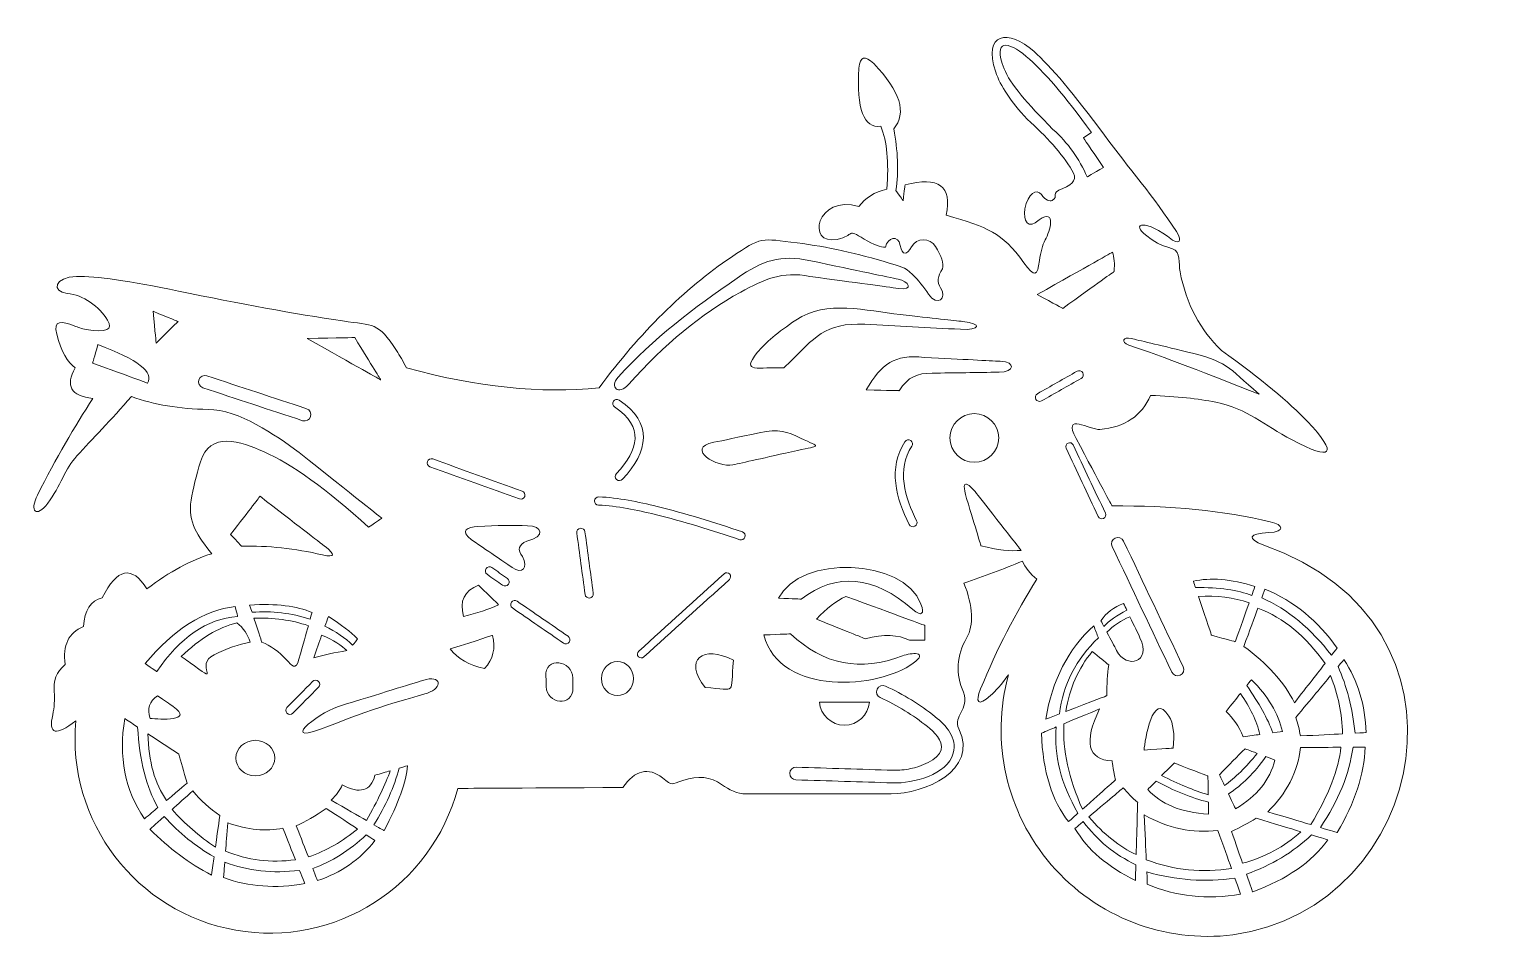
# Model space of a CAD drawing. Header units: inches. Extents: x -3.75 to 4.16, y -2.5 to 2.48.
import ezdxf

# ---------------------------------------------------------------- set-up
doc = ezdxf.new("R2010")
doc.units = ezdxf.units.IN
doc.header["$MEASUREMENT"] = 0
doc.layers.add('Layer 1', color=7, linetype='Continuous')

msp = doc.modelspace()

# ---------------------------------------------------------------- linework, layer by layer
at = {"layer": 'Layer 1', "color": 250, "lineweight": 9}
for points, knots in [([(1.697, 2.3613), (1.7883, 2.2806), (1.9159, 2.1289), (2.0799, 1.9064), (2.0799, 1.9064), (2.2106, 1.7291), (2.3504, 1.5705), (2.4706, 1.3844), (2.4706, 1.3844), (2.4907, 1.3532), (2.5027, 1.309), (2.4491, 1.338), (2.4491, 1.338), (2.3024, 1.4576), (2.2166, 1.4284), (2.3098, 1.3612), (2.3098, 1.3612), (2.386, 1.3061), (2.3724, 1.3168), (2.4497, 1.2905), (2.4497, 1.2905), (2.4963, 1.2746), (2.4811, 1.2128), (2.4903, 1.1656), (2.4903, 1.1656), (2.5243, 0.9917), (2.5993, 0.8498), (2.7154, 0.74), (2.7154, 0.74), (2.9294, 0.585), (3.0841, 0.4571), (3.1796, 0.3562), (3.1796, 0.3562), (3.3536, 0.1724), (3.314, 0.1395), (3.0973, 0.2547), (3.0973, 0.2547), (2.9429, 0.3368), (2.859, 0.4234), (2.6834, 0.4593), (2.6834, 0.4593), (2.5892, 0.4785), (2.4716, 0.4908), (2.3303, 0.4963), (2.3303, 0.4963), (2.2828, 0.3851), (2.1914, 0.3236), (2.056, 0.3116), (2.056, 0.3116), (2.004, 0.307), (1.8487, 0.4092), (1.9267, 0.2628), (1.9267, 0.2628), (2.0565, 0.0191), (2.1214, -0.1027), (2.1214, -0.1027), (2.1214, -0.1027), (2.44, -0.1001), (2.726, -0.1286), (2.9796, -0.1885), (2.9796, -0.1885), (3.0527, -0.2057), (3.0634, -0.2423), (2.9713, -0.2476), (2.9713, -0.2476), (2.8606, -0.254), (2.8517, -0.2767), (2.9447, -0.3157), (2.9447, -0.3157), (4.1589, -0.734), (3.8386, -2.2807), (2.7767, -2.4272), (2.7767, -2.4272), (2.4058, -2.4728), (2.0365, -2.3304), (1.7923, -2.0475), (1.7923, -2.0475), (1.548, -1.7646), (1.461, -1.3785), (1.5603, -1.0182), (1.5603, -1.0182), (1.5219, -1.0689), (1.4894, -1.1062), (1.463, -1.1301), (1.463, -1.1301), (1.3929, -1.1934), (1.3791, -1.1674), (1.4091, -1.0941), (1.4091, -1.0941), (1.4973, -0.879), (1.5989, -0.681), (1.7138, -0.5001), (1.7138, -0.5001), (1.6768, -0.4706), (1.6509, -0.4378), (1.636, -0.4017), (1.636, -0.4017), (1.5329, -0.4446), (1.4271, -0.4842), (1.3186, -0.5205), (1.3186, -0.5205), (1.3688, -0.6486), (1.3736, -0.7481), (1.333, -0.819), (1.333, -0.819), (1.2796, -0.9125), (1.2722, -1.0129), (1.3165, -1.1124), (1.3165, -1.1124), (1.3495, -1.2094), (1.2569, -1.2384), (1.2913, -1.3103), (1.2913, -1.3103), (1.4006, -1.5381), (1.0999, -1.6633), (0.9232, -1.6633), (0.9232, -1.6633), (0.4848, -1.6633), (0.2237, -1.6633), (0.1399, -1.6633), (0.1399, -1.6633), (0.0872, -1.6633), (0.0473, -1.6424), (0.0037, -1.6121), (0.0037, -1.6121), (-0.0531, -1.5703), (-0.1228, -1.5629), (-0.2051, -1.5899), (-0.2051, -1.5899), (-0.2722, -1.6119), (-0.2569, -1.623), (-0.3161, -1.5766), (-0.3161, -1.5766), (-0.3925, -1.5168), (-0.4641, -1.5341), (-0.5308, -1.6285), (-0.5308, -1.6285), (-1.1275, -1.6319), (-1.4258, -1.6336), (-1.4258, -1.6336), (-1.4258, -1.6336), (-1.5664, -2.1636), (-2.0896, -2.4975), (-2.6295, -2.4019), (-2.6295, -2.4019), (-3.1694, -2.3063), (-3.5461, -1.813), (-3.4963, -1.267), (-3.4963, -1.267), (-3.6052, -1.3521), (-3.6468, -1.3412), (-3.6212, -1.2342), (-3.6212, -1.2342), (-3.6129, -1.1948), (-3.6102, -1.1532), (-3.613, -1.1093), (-3.613, -1.1093), (-3.6209, -1.0522), (-3.6011, -1.0031), (-3.5536, -0.9618), (-3.5536, -0.9618), (-3.5686, -0.8578), (-3.5358, -0.7895), (-3.4553, -0.757), (-3.4553, -0.757), (-3.4499, -0.6684), (-3.4158, -0.6165), (-3.3529, -0.6014), (-3.3529, -0.6014), (-3.2726, -0.4391), (-3.192, -0.4227), (-3.1113, -0.5522), (-3.1113, -0.5522), (-2.987, -0.4586), (-2.8696, -0.3951), (-2.759, -0.3618), (-2.759, -0.3618), (-2.8354, -0.2676), (-2.8912, -0.1909), (-2.8715, -0.0713), (-2.8715, -0.0713), (-2.8613, -0.0094), (-2.8445, 0.0599), (-2.8212, 0.1367), (-2.8212, 0.1367), (-2.7704, 0.3043), (-2.6018, 0.2459), (-2.4783, 0.1916), (-2.4783, 0.1916), (-2.3263, 0.1247), (-2.1365, -0.0119), (-1.9091, -0.2184), (-1.9091, -0.2184), (-1.8613, -0.1857), (-1.8374, -0.1693), (-1.8374, -0.1693), (-1.8374, -0.1693), (-1.8374, -0.1693), (-1.9868, -0.0505), (-2.2856, 0.1871), (-2.2856, 0.1871), (-2.4159, 0.2832), (-2.6106, 0.4185), (-2.7792, 0.4207), (-2.7792, 0.4207), (-2.9346, 0.4227), (-3.0731, 0.4458), (-3.1949, 0.4902), (-3.1949, 0.4902), (-3.3073, 0.3622), (-3.4069, 0.2599), (-3.4915, 0.168), (-3.4915, 0.168), (-3.5525, 0.1016), (-3.5808, 0.0027), (-3.648, -0.087), (-3.648, -0.087), (-3.7112, -0.1714), (-3.7493, -0.1321), (-3.7043, -0.0436), (-3.7043, -0.0436), (-3.6029, 0.1554), (-3.5027, 0.33), (-3.4038, 0.4799), (-3.4038, 0.4799), (-3.523, 0.4928), (-3.5551, 0.5481), (-3.5, 0.6458), (-3.5, 0.6458), (-3.5416, 0.6741), (-3.575, 0.7347), (-3.6002, 0.8276), (-3.6002, 0.8276), (-3.6221, 0.9085), (-3.5701, 0.8978), (-3.5046, 0.8732), (-3.5046, 0.8732), (-3.4851, 0.8659), (-3.465, 0.8576), (-3.4402, 0.8537), (-3.4402, 0.8537), (-3.3304, 0.8363), (-3.2917, 0.853), (-3.3239, 0.9039), (-3.3239, 0.9039), (-3.3699, 0.9791), (-3.456, 1.0405), (-3.5433, 1.0493), (-3.5433, 1.0493), (-3.6312, 1.0581), (-3.6126, 1.1376), (-3.4919, 1.1407), (-3.4919, 1.1407), (-3.3891, 1.1433), (-3.2047, 1.1169), (-2.9389, 1.0616), (-2.9389, 1.0616), (-2.6072, 0.993), (-2.3109, 0.9389), (-2.0498, 0.8995), (-2.0498, 0.8995), (-1.8819, 0.8741), (-1.858, 0.8961), (-1.758, 0.7402), (-1.758, 0.7402), (-1.7401, 0.7124), (-1.7221, 0.6809), (-1.704, 0.6458), (-1.704, 0.6458), (-1.3234, 0.5411), (-0.9752, 0.5049), (-0.6596, 0.5373), (-0.6596, 0.5373), (-0.4381, 0.8364), (-0.199, 1.0727), (0.0576, 1.2463), (0.0576, 1.2463), (0.221, 1.3567), (0.2172, 1.3475), (0.414, 1.3227), (0.414, 1.3227), (0.5763, 1.3023), (0.7425, 1.2658), (0.9126, 1.2132), (0.9126, 1.2132), (0.9694, 1.1957), (0.9975, 1.1946), (1.0395, 1.152), (1.0395, 1.152), (1.0709, 1.1202), (1.1, 1.0844), (1.1269, 1.0446), (1.1269, 1.0446), (1.1745, 0.9743), (1.231, 1.0227), (1.1919, 1.0797), (1.1919, 1.0797), (1.172, 1.1086), (1.1754, 1.1428), (1.202, 1.1824), (1.202, 1.1824), (1.2091, 1.211), (1.1967, 1.2514), (1.1649, 1.3037), (1.1649, 1.3037), (1.1358, 1.3515), (1.0607, 1.3535), (1.0343, 1.3015), (1.0343, 1.3015), (1.0114, 1.2564), (0.9837, 1.2517), (0.9733, 1.3095), (0.9733, 1.3095), (0.963, 1.3668), (0.9047, 1.3545), (0.8928, 1.2991), (0.8928, 1.2991), (0.8672, 1.2983), (0.829, 1.3131), (0.7782, 1.3436), (0.7782, 1.3436), (0.6782, 1.4036), (0.7312, 1.3628), (0.6315, 1.342), (0.6315, 1.342), (0.4607, 1.3063), (0.5182, 1.5872), (0.7494, 1.5203), (0.7494, 1.5203), (0.7815, 1.5665), (0.832, 1.5979), (0.9009, 1.6145), (0.9009, 1.6145), (0.9123, 1.7595), (0.9014, 1.8728), (0.8682, 1.9545), (0.8682, 1.9545), (0.7756, 1.9427), (0.736, 2.0479), (0.7494, 2.2698), (0.7494, 2.2698), (0.7563, 2.3329), (0.783, 2.3411), (0.8293, 2.2944), (0.8293, 2.2944), (0.9743, 2.1455), (1.0105, 2.0274), (0.9378, 1.9401), (0.9378, 1.9401), (0.9608, 1.823), (0.9649, 1.7117), (0.9501, 1.6063), (0.9501, 1.6063), (0.976, 1.5694), (0.989, 1.551), (0.989, 1.551), (0.989, 1.551), (0.9958, 1.6084), (0.9992, 1.637), (0.9992, 1.637), (0.9992, 1.637), (1.181, 1.6851), (1.2554, 1.6305), (1.2225, 1.4732), (1.2225, 1.4732), (1.452, 1.4032), (1.5195, 1.3842), (1.6434, 1.215), (1.6434, 1.215), (1.7024, 1.1343), (1.717, 1.1414), (1.728, 1.2272), (1.728, 1.2272), (1.7337, 1.2721), (1.7443, 1.3093), (1.7596, 1.3387), (1.7596, 1.3387), (1.7846, 1.3866), (1.823, 1.5098), (1.7263, 1.4486), (1.7263, 1.4486), (1.6675, 1.3889), (1.6377, 1.4446), (1.6491, 1.5066), (1.6491, 1.5066), (1.6649, 1.5922), (1.7115, 1.6198), (1.7384, 1.5844), (1.7384, 1.5844), (1.7607, 1.555), (1.7827, 1.5454), (1.7978, 1.5533), (1.7978, 1.5533), (1.8363, 1.5735), (1.7825, 1.5922), (1.854, 1.6182), (1.854, 1.6182), (1.9162, 1.6407), (1.933, 1.6736), (1.9044, 1.7169), (1.9044, 1.7169), (1.8484, 1.8074), (1.7672, 1.8995), (1.6607, 1.9934), (1.6607, 1.9934), (1.5727, 2.0887), (1.516, 2.1738), (1.4907, 2.2487), (1.4907, 2.2487), (1.4175, 2.4648), (1.5617, 2.4809), (1.697, 2.3613)], [0, 0, 0, 0, 0.009615, 0.009615, 0.009615, 0.009615, 0.019231, 0.019231, 0.019231, 0.019231, 0.028846, 0.028846, 0.028846, 0.028846, 0.038462, 0.038462, 0.038462, 0.038462, 0.048077, 0.048077, 0.048077, 0.048077, 0.057692, 0.057692, 0.057692, 0.057692, 0.067308, 0.067308, 0.067308, 0.067308, 0.076923, 0.076923, 0.076923, 0.076923, 0.086538, 0.086538, 0.086538, 0.086538, 0.096154, 0.096154, 0.096154, 0.096154, 0.105769, 0.105769, 0.105769, 0.105769, 0.115385, 0.115385, 0.115385, 0.115385, 0.125, 0.125, 0.125, 0.125, 0.134615, 0.134615, 0.134615, 0.134615, 0.144231, 0.144231, 0.144231, 0.144231, 0.153846, 0.153846, 0.153846, 0.153846, 0.163462, 0.163462, 0.163462, 0.163462, 0.173077, 0.173077, 0.173077, 0.173077, 0.182692, 0.182692, 0.182692, 0.182692, 0.192308, 0.192308, 0.192308, 0.192308, 0.201923, 0.201923, 0.201923, 0.201923, 0.211538, 0.211538, 0.211538, 0.211538, 0.221154, 0.221154, 0.221154, 0.221154, 0.230769, 0.230769, 0.230769, 0.230769, 0.240385, 0.240385, 0.240385, 0.240385, 0.25, 0.25, 0.25, 0.25, 0.259615, 0.259615, 0.259615, 0.259615, 0.269231, 0.269231, 0.269231, 0.269231, 0.278846, 0.278846, 0.278846, 0.278846, 0.288462, 0.288462, 0.288462, 0.288462, 0.298077, 0.298077, 0.298077, 0.298077, 0.307692, 0.307692, 0.307692, 0.307692, 0.317308, 0.317308, 0.317308, 0.317308, 0.326923, 0.326923, 0.326923, 0.326923, 0.336538, 0.336538, 0.336538, 0.336538, 0.346154, 0.346154, 0.346154, 0.346154, 0.355769, 0.355769, 0.355769, 0.355769, 0.365385, 0.365385, 0.365385, 0.365385, 0.375, 0.375, 0.375, 0.375, 0.384615, 0.384615, 0.384615, 0.384615, 0.394231, 0.394231, 0.394231, 0.394231, 0.403846, 0.403846, 0.403846, 0.403846, 0.413462, 0.413462, 0.413462, 0.413462, 0.423077, 0.423077, 0.423077, 0.423077, 0.432692, 0.432692, 0.432692, 0.432692, 0.442308, 0.442308, 0.442308, 0.442308, 0.451923, 0.451923, 0.451923, 0.451923, 0.461538, 0.461538, 0.461538, 0.461538, 0.471154, 0.471154, 0.471154, 0.471154, 0.480769, 0.480769, 0.480769, 0.480769, 0.490385, 0.490385, 0.490385, 0.490385, 0.5, 0.5, 0.5, 0.5, 0.509615, 0.509615, 0.509615, 0.509615, 0.519231, 0.519231, 0.519231, 0.519231, 0.528846, 0.528846, 0.528846, 0.528846, 0.538462, 0.538462, 0.538462, 0.538462, 0.548077, 0.548077, 0.548077, 0.548077, 0.557692, 0.557692, 0.557692, 0.557692, 0.567308, 0.567308, 0.567308, 0.567308, 0.576923, 0.576923, 0.576923, 0.576923, 0.586538, 0.586538, 0.586538, 0.586538, 0.596154, 0.596154, 0.596154, 0.596154, 0.605769, 0.605769, 0.605769, 0.605769, 0.615385, 0.615385, 0.615385, 0.615385, 0.625, 0.625, 0.625, 0.625, 0.634615, 0.634615, 0.634615, 0.634615, 0.644231, 0.644231, 0.644231, 0.644231, 0.653846, 0.653846, 0.653846, 0.653846, 0.663462, 0.663462, 0.663462, 0.663462, 0.673077, 0.673077, 0.673077, 0.673077, 0.682692, 0.682692, 0.682692, 0.682692, 0.692308, 0.692308, 0.692308, 0.692308, 0.701923, 0.701923, 0.701923, 0.701923, 0.711538, 0.711538, 0.711538, 0.711538, 0.721154, 0.721154, 0.721154, 0.721154, 0.730769, 0.730769, 0.730769, 0.730769, 0.740385, 0.740385, 0.740385, 0.740385, 0.75, 0.75, 0.75, 0.75, 0.759615, 0.759615, 0.759615, 0.759615, 0.769231, 0.769231, 0.769231, 0.769231, 0.778846, 0.778846, 0.778846, 0.778846, 0.788462, 0.788462, 0.788462, 0.788462, 0.798077, 0.798077, 0.798077, 0.798077, 0.807692, 0.807692, 0.807692, 0.807692, 0.817308, 0.817308, 0.817308, 0.817308, 0.826923, 0.826923, 0.826923, 0.826923, 0.836538, 0.836538, 0.836538, 0.836538, 0.846154, 0.846154, 0.846154, 0.846154, 0.855769, 0.855769, 0.855769, 0.855769, 0.865385, 0.865385, 0.865385, 0.865385, 0.875, 0.875, 0.875, 0.875, 0.884615, 0.884615, 0.884615, 0.884615, 0.894231, 0.894231, 0.894231, 0.894231, 0.903846, 0.903846, 0.903846, 0.903846, 0.913462, 0.913462, 0.913462, 0.913462, 0.923077, 0.923077, 0.923077, 0.923077, 0.932692, 0.932692, 0.932692, 0.932692, 0.942308, 0.942308, 0.942308, 0.942308, 0.951923, 0.951923, 0.951923, 0.951923, 0.961538, 0.961538, 0.961538, 0.961538, 0.971154, 0.971154, 0.971154, 0.971154, 0.980769, 0.980769, 0.980769, 0.980769, 1, 1, 1, 1]), ([(1.6561, 2.3336), (1.7488, 2.2553), (1.8686, 2.1172), (2.0098, 1.9216), (2.0098, 1.9216), (2.0098, 1.9216), (1.9955, 1.9117), (1.9668, 1.8919), (1.9668, 1.8919), (1.9668, 1.8919), (2.003, 1.8387), (2.0754, 1.7322), (2.0754, 1.7322), (2.016, 1.6974), (1.9863, 1.68), (1.9863, 1.68), (1.9863, 1.68), (1.9447, 1.7783), (1.8829, 1.8643), (1.8009, 1.938), (1.8009, 1.938), (1.6621, 2.078), (1.5681, 2.1849), (1.5364, 2.2665), (1.5364, 2.2665), (1.4733, 2.429), (1.5569, 2.4173), (1.6561, 2.3336)], [0, 0, 0, 0, 0.125, 0.125, 0.125, 0.125, 0.25, 0.25, 0.25, 0.25, 0.375, 0.375, 0.375, 0.375, 0.5, 0.5, 0.5, 0.5, 0.625, 0.625, 0.625, 0.625, 0.75, 0.75, 0.75, 0.75, 1, 1, 1, 1]), ([(2.1248, 1.2725), (2.1335, 1.2441), (2.1362, 1.2093), (2.133, 1.168), (2.133, 1.168), (2.133, 1.168), (2.0401, 1.1011), (1.8544, 0.9673), (1.8544, 0.9673), (1.8544, 0.9673), (1.8084, 0.9926), (1.7162, 1.0431), (1.7162, 1.0431), (1.9886, 1.196), (2.1248, 1.2725), (2.1248, 1.2725)], [0, 0, 0, 0, 0.2, 0.2, 0.2, 0.2, 0.4, 0.4, 0.4, 0.4, 0.6, 0.6, 0.6, 0.6, 1, 1, 1, 1]), ([(0.4884, 1.2257), (0.7473, 1.1713), (0.9054, 1.138), (0.9627, 1.126), (0.9627, 1.126), (1.0181, 1.1144), (1.0517, 1.0638), (0.9625, 1.0759), (0.9625, 1.0759), (0.8995, 1.0845), (0.7398, 1.1064), (0.4832, 1.1414), (0.4832, 1.1414), (0.3325, 1.1708), (0.2348, 1.1254), (0.1081, 1.0558), (0.1081, 1.0558), (-0.1059, 0.9381), (-0.308, 0.7719), (-0.4984, 0.5572), (-0.4984, 0.5572), (-0.5554, 0.4929), (-0.6047, 0.5414), (-0.5559, 0.5953), (-0.5559, 0.5953), (-0.3658, 0.8048), (-0.1491, 0.9683), (0.0896, 1.1324), (0.0896, 1.1324), (0.2282, 1.2276), (0.321, 1.2609), (0.4884, 1.2257)], [0, 0, 0, 0, 0.111111, 0.111111, 0.111111, 0.111111, 0.222222, 0.222222, 0.222222, 0.222222, 0.333333, 0.333333, 0.333333, 0.333333, 0.444444, 0.444444, 0.444444, 0.444444, 0.555556, 0.555556, 0.555556, 0.555556, 0.666667, 0.666667, 0.666667, 0.666667, 0.777778, 0.777778, 0.777778, 0.777778, 1, 1, 1, 1]), ([(-2.9422, 0.8966), (-3.0214, 0.8188), (-3.061, 0.7799), (-3.061, 0.7799), (-3.061, 0.7799), (-3.061, 0.7799), (-3.0665, 0.8372), (-3.0774, 0.9519), (-3.0774, 0.9519), (-2.9873, 0.915), (-2.9422, 0.8966), (-2.9422, 0.8966)], [0, 0, 0, 0, 0.25, 0.25, 0.25, 0.25, 0.5, 0.5, 0.5, 0.5, 1, 1, 1, 1]), ([(0.9737, 0.934), (1.1505, 0.9145), (1.2636, 0.9021), (1.3128, 0.8967), (1.3128, 0.8967), (1.4202, 0.8849), (1.4075, 0.8488), (1.2992, 0.8545), (1.2992, 0.8545), (1.1266, 0.8636), (0.9539, 0.8726), (0.7813, 0.8817), (0.7813, 0.8817), (0.5633, 0.8931), (0.5052, 0.8039), (0.3723, 0.6747), (0.3723, 0.6747), (0.3626, 0.6653), (0.3524, 0.6556), (0.3418, 0.6458), (0.3418, 0.6458), (0.2067, 0.6516), (0.1039, 0.6128), (0.1977, 0.7281), (0.1977, 0.7281), (0.2409, 0.781), (0.3108, 0.8398), (0.4073, 0.9044), (0.4073, 0.9044), (0.5755, 1.0168), (0.7888, 0.9543), (0.9737, 0.934)], [0, 0, 0, 0, 0.111111, 0.111111, 0.111111, 0.111111, 0.222222, 0.222222, 0.222222, 0.222222, 0.333333, 0.333333, 0.333333, 0.333333, 0.444444, 0.444444, 0.444444, 0.444444, 0.555556, 0.555556, 0.555556, 0.555556, 0.666667, 0.666667, 0.666667, 0.666667, 0.777778, 0.777778, 0.777778, 0.777778, 1, 1, 1, 1]), ([(-1.9845, 0.8096), (-1.8903, 0.6567), (-1.8432, 0.5802), (-1.8432, 0.5802), (-1.8432, 0.5802), (-1.8432, 0.5802), (-1.9763, 0.6553), (-2.2425, 0.8055), (-2.2425, 0.8055), (-2.0705, 0.8082), (-1.9845, 0.8096), (-1.9845, 0.8096)], [0, 0, 0, 0, 0.25, 0.25, 0.25, 0.25, 0.5, 0.5, 0.5, 0.5, 1, 1, 1, 1]), ([(2.2254, 0.8045), (2.2667, 0.7946), (2.3669, 0.7708), (2.526, 0.733), (2.526, 0.733), (2.7466, 0.6806), (2.7444, 0.6548), (2.9184, 0.5024), (2.9184, 0.5024), (2.6397, 0.615), (2.4042, 0.7038), (2.2118, 0.7687), (2.2118, 0.7687), (2.1688, 0.7849), (2.1806, 0.8151), (2.2254, 0.8045)], [0, 0, 0, 0, 0.2, 0.2, 0.2, 0.2, 0.4, 0.4, 0.4, 0.4, 0.6, 0.6, 0.6, 0.6, 1, 1, 1, 1]), ([(-3.3764, 0.7717), (-3.1597, 0.6912), (-3.0703, 0.6216), (-3.1081, 0.5628), (-3.1081, 0.5628), (-3.1081, 0.5628), (-3.2071, 0.599), (-3.4051, 0.6713), (-3.4051, 0.6713), (-3.4051, 0.6713), (-3.3955, 0.7048), (-3.3764, 0.7717)], [0, 0, 0, 0, 0.25, 0.25, 0.25, 0.25, 0.5, 0.5, 0.5, 0.5, 1, 1, 1, 1]), ([(1.1026, 0.7021), (1.3185, 0.6912), (1.4561, 0.6842), (1.5154, 0.6812), (1.5154, 0.6812), (1.603, 0.6768), (1.5915, 0.623), (1.5102, 0.6219), (1.5102, 0.6219), (1.389, 0.6203), (1.2678, 0.6186), (1.1467, 0.617), (1.1467, 0.617), (1.0641, 0.6159), (1.0164, 0.5981), (0.9675, 0.5219), (0.9675, 0.5219), (0.9675, 0.5219), (0.9081, 0.5232), (0.7893, 0.526), (0.7893, 0.526), (0.8725, 0.6696), (0.941, 0.719), (1.1026, 0.7021)], [0, 0, 0, 0, 0.142857, 0.142857, 0.142857, 0.142857, 0.285714, 0.285714, 0.285714, 0.285714, 0.428571, 0.428571, 0.428571, 0.428571, 0.571429, 0.571429, 0.571429, 0.571429, 0.714286, 0.714286, 0.714286, 0.714286, 1, 1, 1, 1]), ([(1.7171, 0.5055), (1.7888, 0.5461), (1.8605, 0.5867), (1.9321, 0.6273), (1.9321, 0.6273), (1.9428, 0.6334), (1.9566, 0.6296), (1.9627, 0.6189), (1.9627, 0.6189), (1.9687, 0.6082), (1.965, 0.5944), (1.9542, 0.5883), (1.9542, 0.5883), (1.8826, 0.5477), (1.8109, 0.5071), (1.7392, 0.4665), (1.7392, 0.4665), (1.7284, 0.4604), (1.7147, 0.4642), (1.7086, 0.4749), (1.7086, 0.4749), (1.7025, 0.4857), (1.7063, 0.4994), (1.7171, 0.5055)], [0, 0, 0, 0, 0.142857, 0.142857, 0.142857, 0.142857, 0.285714, 0.285714, 0.285714, 0.285714, 0.428571, 0.428571, 0.428571, 0.428571, 0.571429, 0.571429, 0.571429, 0.571429, 0.714286, 0.714286, 0.714286, 0.714286, 1, 1, 1, 1]), ([(-2.7861, 0.6024), (-2.6059, 0.5431), (-2.4258, 0.4835), (-2.2455, 0.4243), (-2.2455, 0.4243), (-2.2276, 0.4184), (-2.2178, 0.399), (-2.2237, 0.3811), (-2.2237, 0.3811), (-2.2295, 0.3632), (-2.2489, 0.3534), (-2.2668, 0.3593), (-2.2668, 0.3593), (-2.4471, 0.4185), (-2.6273, 0.4781), (-2.8075, 0.5375), (-2.8075, 0.5375), (-2.8254, 0.5434), (-2.8352, 0.5628), (-2.8293, 0.5807), (-2.8293, 0.5807), (-2.8234, 0.5986), (-2.804, 0.6083), (-2.7861, 0.6024)], [0, 0, 0, 0, 0.142857, 0.142857, 0.142857, 0.142857, 0.285714, 0.285714, 0.285714, 0.285714, 0.428571, 0.428571, 0.428571, 0.428571, 0.571429, 0.571429, 0.571429, 0.571429, 0.714286, 0.714286, 0.714286, 0.714286, 1, 1, 1, 1]), ([(-0.5511, 0.4708), (-0.3651, 0.3468), (-0.3925, 0.1925), (-0.5328, 0.0417), (-0.5328, 0.0417), (-0.5412, 0.0326), (-0.5554, 0.0321), (-0.5645, 0.0405), (-0.5645, 0.0405), (-0.5735, 0.0489), (-0.574, 0.0632), (-0.5656, 0.0722), (-0.5656, 0.0722), (-0.4443, 0.2026), (-0.4141, 0.3256), (-0.576, 0.4335), (-0.576, 0.4335), (-0.5862, 0.4404), (-0.589, 0.4544), (-0.5822, 0.4646), (-0.5822, 0.4646), (-0.5753, 0.4749), (-0.5614, 0.4777), (-0.5511, 0.4708)], [0, 0, 0, 0, 0.142857, 0.142857, 0.142857, 0.142857, 0.285714, 0.285714, 0.285714, 0.285714, 0.428571, 0.428571, 0.428571, 0.428571, 0.571429, 0.571429, 0.571429, 0.571429, 0.714286, 0.714286, 0.714286, 0.714286, 1, 1, 1, 1]), ([(1.3748, 0.398), (1.4477, 0.398), (1.5069, 0.3389), (1.5069, 0.2659), (1.5069, 0.2659), (1.5069, 0.193), (1.4477, 0.1338), (1.3748, 0.1338), (1.3748, 0.1338), (1.3018, 0.1338), (1.2427, 0.193), (1.2427, 0.2659), (1.2427, 0.2659), (1.2427, 0.3389), (1.3018, 0.398), (1.3748, 0.398)], [0, 0, 0, 0, 0.2, 0.2, 0.2, 0.2, 0.4, 0.4, 0.4, 0.4, 0.6, 0.6, 0.6, 0.6, 1, 1, 1, 1]), ([(-0.0382, 0.242), (0.0115, 0.2521), (0.0943, 0.2693), (0.2079, 0.2938), (0.2079, 0.2938), (0.3155, 0.3169), (0.3612, 0.2994), (0.4327, 0.2654), (0.4327, 0.2654), (0.5465, 0.2113), (0.539, 0.226), (0.4166, 0.1984), (0.4166, 0.1984), (0.2357, 0.1577), (0.1189, 0.1315), (0.0662, 0.1196), (0.0662, 0.1196), (-0.0162, 0.1011), (-0.1979, 0.2095), (-0.0382, 0.242)], [0, 0, 0, 0, 0.166667, 0.166667, 0.166667, 0.166667, 0.333333, 0.333333, 0.333333, 0.333333, 0.5, 0.5, 0.5, 0.5, 0.666667, 0.666667, 0.666667, 0.666667, 1, 1, 1, 1]), ([(1.0362, 0.2207), (0.9532, 0.0951), (0.9985, -0.0592), (1.062, -0.1827), (1.062, -0.1827), (1.0676, -0.1936), (1.0633, -0.2072), (1.0523, -0.2128), (1.0523, -0.2128), (1.0413, -0.2185), (1.0278, -0.2141), (1.0221, -0.2032), (1.0221, -0.2032), (0.9504, -0.0637), (0.9058, 0.1047), (0.9988, 0.2454), (0.9988, 0.2454), (1.0056, 0.2557), (1.0195, 0.2586), (1.0299, 0.2518), (1.0299, 0.2518), (1.0401, 0.245), (1.043, 0.231), (1.0362, 0.2207)], [0, 0, 0, 0, 0.142857, 0.142857, 0.142857, 0.142857, 0.285714, 0.285714, 0.285714, 0.285714, 0.428571, 0.428571, 0.428571, 0.428571, 0.571429, 0.571429, 0.571429, 0.571429, 0.714286, 0.714286, 0.714286, 0.714286, 1, 1, 1, 1]), ([(1.9112, 0.2278), (1.9692, 0.1046), (2.0272, -0.0187), (2.0853, -0.1419), (2.0853, -0.1419), (2.0902, -0.1524), (2.0857, -0.1651), (2.0751, -0.1701), (2.0751, -0.1701), (2.0645, -0.1751), (2.0518, -0.1706), (2.0468, -0.16), (2.0468, -0.16), (1.9887, -0.0368), (1.9308, 0.0865), (1.8728, 0.2097), (1.8728, 0.2097), (1.8678, 0.2203), (1.8723, 0.233), (1.8829, 0.2379), (1.8829, 0.2379), (1.8935, 0.2429), (1.9062, 0.2384), (1.9112, 0.2278)], [0, 0, 0, 0, 0.142857, 0.142857, 0.142857, 0.142857, 0.285714, 0.285714, 0.285714, 0.285714, 0.428571, 0.428571, 0.428571, 0.428571, 0.571429, 0.571429, 0.571429, 0.571429, 0.714286, 0.714286, 0.714286, 0.714286, 1, 1, 1, 1]), ([(-1.5615, 0.1518), (-1.3997, 0.0937), (-1.2379, 0.0357), (-1.0761, -0.0223), (-1.0761, -0.0223), (-1.0645, -0.0265), (-1.0585, -0.0394), (-1.0626, -0.051), (-1.0626, -0.051), (-1.0668, -0.0626), (-1.0797, -0.0687), (-1.0913, -0.0645), (-1.0913, -0.0645), (-1.2531, -0.0064), (-1.4149, 0.0515), (-1.5766, 0.1096), (-1.5766, 0.1096), (-1.5883, 0.1137), (-1.5943, 0.1266), (-1.5902, 0.1382), (-1.5902, 0.1382), (-1.586, 0.1499), (-1.5731, 0.1559), (-1.5615, 0.1518)], [0, 0, 0, 0, 0.142857, 0.142857, 0.142857, 0.142857, 0.285714, 0.285714, 0.285714, 0.285714, 0.428571, 0.428571, 0.428571, 0.428571, 0.571429, 0.571429, 0.571429, 0.571429, 0.714286, 0.714286, 0.714286, 0.714286, 1, 1, 1, 1]), ([(1.3959, -0.0459), (1.5507, -0.2442), (1.6281, -0.3434), (1.6281, -0.3434), (1.6281, -0.3434), (1.5729, -0.3497), (1.5005, -0.3415), (1.411, -0.3188), (1.411, -0.3188), (1.411, -0.3188), (1.385, -0.2332), (1.3331, -0.062), (1.3331, -0.062), (1.2946, 0.0646), (1.3507, 0.012), (1.3959, -0.0459)], [0, 0, 0, 0, 0.2, 0.2, 0.2, 0.2, 0.4, 0.4, 0.4, 0.4, 0.6, 0.6, 0.6, 0.6, 1, 1, 1, 1]), ([(-2.4978, -0.0506), (-2.3024, -0.2013), (-2.183, -0.2935), (-2.1396, -0.327), (-2.1396, -0.327), (-2.0944, -0.3619), (-2.0855, -0.3856), (-2.1599, -0.3682), (-2.1599, -0.3682), (-2.3086, -0.3333), (-2.4547, -0.3176), (-2.5981, -0.3209), (-2.5981, -0.3209), (-2.5981, -0.3209), (-2.6179, -0.2997), (-2.6575, -0.2574), (-2.6575, -0.2574), (-2.551, -0.1195), (-2.4978, -0.0506), (-2.4978, -0.0506)], [0, 0, 0, 0, 0.166667, 0.166667, 0.166667, 0.166667, 0.333333, 0.333333, 0.333333, 0.333333, 0.5, 0.5, 0.5, 0.5, 0.666667, 0.666667, 0.666667, 0.666667, 1, 1, 1, 1]), ([(-0.6842, -0.0754), (-0.6838, -0.0631), (-0.6734, -0.0534), (-0.6611, -0.0538), (-0.6611, -0.0538), (-0.5575, -0.0573), (-0.4456, -0.081), (-0.3451, -0.1055), (-0.3451, -0.1055), (-0.1893, -0.1435), (-0.0346, -0.1921), (0.1174, -0.2434), (0.1174, -0.2434), (0.1291, -0.2473), (0.1354, -0.26), (0.1315, -0.2717), (0.1315, -0.2717), (0.1275, -0.2834), (0.1148, -0.2898), (0.1031, -0.2858), (0.1031, -0.2858), (-0.0476, -0.235), (-0.2012, -0.1868), (-0.3558, -0.1491), (-0.3558, -0.1491), (-0.4531, -0.1253), (-0.5622, -0.102), (-0.6626, -0.0986), (-0.6626, -0.0986), (-0.6749, -0.0982), (-0.6847, -0.0878), (-0.6842, -0.0754)], [0, 0, 0, 0, 0.111111, 0.111111, 0.111111, 0.111111, 0.222222, 0.222222, 0.222222, 0.222222, 0.333333, 0.333333, 0.333333, 0.333333, 0.444444, 0.444444, 0.444444, 0.444444, 0.555556, 0.555556, 0.555556, 0.555556, 0.666667, 0.666667, 0.666667, 0.666667, 0.777778, 0.777778, 0.777778, 0.777778, 1, 1, 1, 1]), ([(-1.0519, -0.2943), (-1.096, -0.3117), (-1.1038, -0.3393), (-1.0755, -0.3772), (-1.0755, -0.3772), (-1.0435, -0.4397), (-1.0746, -0.4746), (-1.1311, -0.436), (-1.1311, -0.436), (-1.1665, -0.4119), (-1.2398, -0.3619), (-1.3509, -0.2861), (-1.3509, -0.2861), (-1.4172, -0.2338), (-1.3736, -0.2173), (-1.3161, -0.214), (-1.3161, -0.214), (-1.2147, -0.2081), (-1.1249, -0.2067), (-1.0468, -0.2098), (-1.0468, -0.2098), (-0.967, -0.213), (-0.9473, -0.267), (-1.0519, -0.2943)], [0, 0, 0, 0, 0.142857, 0.142857, 0.142857, 0.142857, 0.285714, 0.285714, 0.285714, 0.285714, 0.428571, 0.428571, 0.428571, 0.428571, 0.571429, 0.571429, 0.571429, 0.571429, 0.714286, 0.714286, 0.714286, 0.714286, 1, 1, 1, 1]), ([(-0.7359, -0.2432), (-0.7209, -0.3544), (-0.7059, -0.4657), (-0.6908, -0.577), (-0.6908, -0.577), (-0.6892, -0.5892), (-0.6978, -0.6005), (-0.71, -0.6022), (-0.71, -0.6022), (-0.7223, -0.6038), (-0.7336, -0.5952), (-0.7353, -0.583), (-0.7353, -0.583), (-0.7503, -0.4717), (-0.7653, -0.3604), (-0.7803, -0.2491), (-0.7803, -0.2491), (-0.782, -0.2369), (-0.7733, -0.2256), (-0.7611, -0.2239), (-0.7611, -0.2239), (-0.7489, -0.2223), (-0.7375, -0.2309), (-0.7359, -0.2432)], [0, 0, 0, 0, 0.142857, 0.142857, 0.142857, 0.142857, 0.285714, 0.285714, 0.285714, 0.285714, 0.428571, 0.428571, 0.428571, 0.428571, 0.571429, 0.571429, 0.571429, 0.571429, 0.714286, 0.714286, 0.714286, 0.714286, 1, 1, 1, 1]), ([(2.184, -0.2929), (2.2918, -0.5203), (2.3995, -0.7477), (2.5076, -0.9749), (2.5076, -0.9749), (2.5156, -0.9919), (2.5084, -1.0124), (2.4913, -1.0205), (2.4913, -1.0205), (2.4743, -1.0286), (2.4538, -1.0213), (2.4458, -1.0043), (2.4458, -1.0043), (2.3377, -0.777), (2.23, -0.5496), (2.1222, -0.3223), (2.1222, -0.3223), (2.1141, -0.3053), (2.1214, -0.2848), (2.1384, -0.2767), (2.1384, -0.2767), (2.1554, -0.2686), (2.1759, -0.2759), (2.184, -0.2929)], [0, 0, 0, 0, 0.142857, 0.142857, 0.142857, 0.142857, 0.285714, 0.285714, 0.285714, 0.285714, 0.428571, 0.428571, 0.428571, 0.428571, 0.571429, 0.571429, 0.571429, 0.571429, 0.714286, 0.714286, 0.714286, 0.714286, 1, 1, 1, 1]), ([(0.3133, -0.6035), (0.4299, -0.3667), (0.9919, -0.3832), (1.0857, -0.6345), (1.0857, -0.6345), (1.1053, -0.687), (1.0904, -0.7061), (1.042, -0.6642), (1.042, -0.6642), (0.8292, -0.4803), (0.6272, -0.4614), (0.4362, -0.6076), (0.4362, -0.6076), (0.4362, -0.6076), (0.3952, -0.6062), (0.3133, -0.6035)], [0, 0, 0, 0, 0.2, 0.2, 0.2, 0.2, 0.4, 0.4, 0.4, 0.4, 0.6, 0.6, 0.6, 0.6, 1, 1, 1, 1]), ([(-1.2408, -0.4367), (-1.2128, -0.4565), (-1.1848, -0.4763), (-1.1568, -0.4961), (-1.1568, -0.4961), (-1.1467, -0.5033), (-1.1443, -0.5173), (-1.1514, -0.5274), (-1.1514, -0.5274), (-1.1586, -0.5375), (-1.1726, -0.5399), (-1.1827, -0.5327), (-1.1827, -0.5327), (-1.2107, -0.5129), (-1.2387, -0.4931), (-1.2666, -0.4733), (-1.2666, -0.4733), (-1.2767, -0.4662), (-1.2791, -0.4522), (-1.272, -0.4421), (-1.272, -0.4421), (-1.2649, -0.432), (-1.2508, -0.4296), (-1.2408, -0.4367)], [0, 0, 0, 0, 0.142857, 0.142857, 0.142857, 0.142857, 0.285714, 0.285714, 0.285714, 0.285714, 0.428571, 0.428571, 0.428571, 0.428571, 0.571429, 0.571429, 0.571429, 0.571429, 0.714286, 0.714286, 0.714286, 0.714286, 1, 1, 1, 1]), ([(0.0182, -0.47), (0.0268, -0.4622), (0.0403, -0.4628), (0.0481, -0.4715), (0.0481, -0.4715), (0.056, -0.4802), (0.0554, -0.4936), (0.0467, -0.5015), (0.0467, -0.5015), (-0.1076, -0.6415), (-0.2619, -0.7814), (-0.4161, -0.9213), (-0.4161, -0.9213), (-0.4248, -0.9292), (-0.4383, -0.9285), (-0.4461, -0.9199), (-0.4461, -0.9199), (-0.454, -0.9112), (-0.4533, -0.8977), (-0.4447, -0.8899), (-0.4447, -0.8899), (-0.2904, -0.7499), (-0.1361, -0.61), (0.0182, -0.47)], [0, 0, 0, 0, 0.142857, 0.142857, 0.142857, 0.142857, 0.285714, 0.285714, 0.285714, 0.285714, 0.428571, 0.428571, 0.428571, 0.428571, 0.571429, 0.571429, 0.571429, 0.571429, 0.714286, 0.714286, 0.714286, 0.714286, 1, 1, 1, 1]), ([(-1.3128, -0.5318), (-1.2404, -0.6028), (-1.2042, -0.6383), (-1.2042, -0.6383), (-1.2042, -0.6383), (-1.2577, -0.6634), (-1.3212, -0.6846), (-1.3947, -0.7018), (-1.3947, -0.7018), (-1.4174, -0.6181), (-1.3901, -0.5614), (-1.3128, -0.5318)], [0, 0, 0, 0, 0.25, 0.25, 0.25, 0.25, 0.5, 0.5, 0.5, 0.5, 1, 1, 1, 1]), ([(2.5625, -0.5109), (2.6535, -0.4893), (2.7648, -0.4988), (2.8963, -0.5396), (2.8963, -0.5396), (2.8903, -0.5566), (2.8844, -0.5729), (2.8789, -0.5885), (2.8789, -0.5885), (2.8045, -0.5584), (2.7028, -0.5439), (2.5739, -0.5449), (2.5739, -0.5449), (2.5702, -0.5339), (2.5664, -0.5226), (2.5625, -0.5109)], [0, 0, 0, 0, 0.2, 0.2, 0.2, 0.2, 0.4, 0.4, 0.4, 0.4, 0.6, 0.6, 0.6, 0.6, 1, 1, 1, 1]), ([(2.9506, -0.5534), (3.1079, -0.6192), (3.2383, -0.7256), (3.3418, -0.8729), (3.3418, -0.8729), (3.3418, -0.8729), (3.3316, -0.8859), (3.3112, -0.912), (3.3112, -0.912), (3.2007, -0.7684), (3.0747, -0.6644), (2.9334, -0.6002), (2.9334, -0.6002), (2.9449, -0.569), (2.9506, -0.5534), (2.9506, -0.5534)], [0, 0, 0, 0, 0.2, 0.2, 0.2, 0.2, 0.4, 0.4, 0.4, 0.4, 0.6, 0.6, 0.6, 0.6, 1, 1, 1, 1]), ([(-2.5539, -0.64), (-2.4099, -0.6308), (-2.2972, -0.6445), (-2.2159, -0.6809), (-2.2159, -0.6809), (-2.2159, -0.6809), (-2.2192, -0.6927), (-2.2258, -0.7163), (-2.2258, -0.7163), (-2.3276, -0.6834), (-2.4327, -0.671), (-2.5411, -0.6791), (-2.5411, -0.6791), (-2.5451, -0.6668), (-2.5494, -0.6537), (-2.5539, -0.64)], [0, 0, 0, 0, 0.2, 0.2, 0.2, 0.2, 0.4, 0.4, 0.4, 0.4, 0.6, 0.6, 0.6, 0.6, 1, 1, 1, 1]), ([(-1.1038, -0.6189), (-1.0116, -0.6823), (-0.9194, -0.7458), (-0.8273, -0.8093), (-0.8273, -0.8093), (-0.8171, -0.8163), (-0.8146, -0.8303), (-0.8216, -0.8405), (-0.8216, -0.8405), (-0.8286, -0.8507), (-0.8426, -0.8532), (-0.8527, -0.8462), (-0.8527, -0.8462), (-0.9449, -0.7827), (-1.037, -0.7193), (-1.1292, -0.6558), (-1.1292, -0.6558), (-1.1394, -0.6488), (-1.1419, -0.6348), (-1.1349, -0.6246), (-1.1349, -0.6246), (-1.1279, -0.6144), (-1.1139, -0.6119), (-1.1038, -0.6189)], [0, 0, 0, 0, 0.142857, 0.142857, 0.142857, 0.142857, 0.285714, 0.285714, 0.285714, 0.285714, 0.428571, 0.428571, 0.428571, 0.428571, 0.571429, 0.571429, 0.571429, 0.571429, 0.714286, 0.714286, 0.714286, 0.714286, 1, 1, 1, 1]), ([(1.1059, -0.7504), (1.1066, -0.804), (1.1069, -0.8308), (1.1069, -0.8308), (1.1069, -0.8308), (1.1069, -0.8308), (1.0789, -0.8308), (1.023, -0.8308), (1.023, -0.8308), (0.964, -0.7997), (0.8842, -0.797), (0.7833, -0.8226), (0.7833, -0.8226), (0.7833, -0.8226), (0.6953, -0.7871), (0.5192, -0.7161), (0.5192, -0.7161), (0.5709, -0.6586), (0.6242, -0.6176), (0.6789, -0.5932), (0.6789, -0.5932), (0.9588, -0.6956), (1.1059, -0.7504), (1.1059, -0.7504)], [0, 0, 0, 0, 0.142857, 0.142857, 0.142857, 0.142857, 0.285714, 0.285714, 0.285714, 0.285714, 0.428571, 0.428571, 0.428571, 0.428571, 0.571429, 0.571429, 0.571429, 0.571429, 0.714286, 0.714286, 0.714286, 0.714286, 1, 1, 1, 1]), ([(2.1841, -0.6315), (2.1901, -0.6441), (2.1959, -0.6562), (2.2015, -0.6678), (2.2015, -0.6678), (2.1475, -0.6953), (2.1061, -0.7247), (2.0773, -0.7561), (2.0773, -0.7561), (2.0721, -0.7464), (2.0668, -0.7362), (2.0612, -0.7257), (2.0612, -0.7257), (2.0901, -0.6821), (2.1311, -0.6507), (2.1841, -0.6315)], [0, 0, 0, 0, 0.2, 0.2, 0.2, 0.2, 0.4, 0.4, 0.4, 0.4, 0.6, 0.6, 0.6, 0.6, 1, 1, 1, 1]), ([(2.59, -0.5929), (2.6887, -0.5883), (2.7805, -0.5996), (2.8652, -0.627), (2.8652, -0.627), (2.815, -0.768), (2.7898, -0.8386), (2.7898, -0.8386), (2.7898, -0.8386), (2.7898, -0.8386), (2.7468, -0.827), (2.6608, -0.8038), (2.6608, -0.8038), (2.6608, -0.8038), (2.6372, -0.7334), (2.59, -0.5929)], [0, 0, 0, 0, 0.2, 0.2, 0.2, 0.2, 0.4, 0.4, 0.4, 0.4, 0.6, 0.6, 0.6, 0.6, 1, 1, 1, 1]), ([(-2.6317, -0.6482), (-2.6235, -0.6837), (-2.6194, -0.7014), (-2.6194, -0.7014), (-2.6194, -0.7014), (-2.7862, -0.7154), (-2.9323, -0.8151), (-3.0577, -1.0004), (-3.0577, -1.0004), (-3.0577, -1.0004), (-3.0788, -0.9861), (-3.1211, -0.9574), (-3.1211, -0.9574), (-2.9654, -0.7705), (-2.8022, -0.6674), (-2.6317, -0.6482)], [0, 0, 0, 0, 0.2, 0.2, 0.2, 0.2, 0.4, 0.4, 0.4, 0.4, 0.6, 0.6, 0.6, 0.6, 1, 1, 1, 1]), ([(-2.5305, -0.7116), (-2.4253, -0.7072), (-2.327, -0.7206), (-2.2358, -0.7518), (-2.2358, -0.7518), (-2.2475, -0.7938), (-2.2644, -0.8544), (-2.2865, -0.9336), (-2.2865, -0.9336), (-2.3042, -0.997), (-2.3265, -0.9676), (-2.3543, -0.9371), (-2.3543, -0.9371), (-2.3952, -0.8922), (-2.4399, -0.86), (-2.4883, -0.8407), (-2.4883, -0.8407), (-2.4883, -0.8407), (-2.5024, -0.7977), (-2.5305, -0.7116)], [0, 0, 0, 0, 0.166667, 0.166667, 0.166667, 0.166667, 0.333333, 0.333333, 0.333333, 0.333333, 0.5, 0.5, 0.5, 0.5, 0.666667, 0.666667, 0.666667, 0.666667, 1, 1, 1, 1]), ([(-2.1269, -0.7025), (-2.0575, -0.7458), (-2.005, -0.7861), (-1.9692, -0.8233), (-1.9692, -0.8233), (-1.9869, -0.8465), (-1.9958, -0.8581), (-1.9958, -0.8581), (-1.9958, -0.8581), (-2.0357, -0.8184), (-2.0858, -0.7837), (-2.1461, -0.7541), (-2.1461, -0.7541), (-2.1396, -0.7364), (-2.1332, -0.7192), (-2.1269, -0.7025)], [0, 0, 0, 0, 0.2, 0.2, 0.2, 0.2, 0.4, 0.4, 0.4, 0.4, 0.6, 0.6, 0.6, 0.6, 1, 1, 1, 1]), ([(2.2186, -0.7037), (2.2418, -0.7521), (2.26, -0.79), (2.2731, -0.8174), (2.2731, -0.8174), (2.3378, -0.9526), (2.2003, -0.9887), (2.1464, -0.8868), (2.1464, -0.8868), (2.1334, -0.8623), (2.1159, -0.829), (2.0937, -0.787), (2.0937, -0.787), (2.1284, -0.7515), (2.1701, -0.7238), (2.2186, -0.7037)], [0, 0, 0, 0, 0.2, 0.2, 0.2, 0.2, 0.4, 0.4, 0.4, 0.4, 0.6, 0.6, 0.6, 0.6, 1, 1, 1, 1]), ([(2.9124, -0.6571), (3.0518, -0.7095), (3.173, -0.8095), (3.2762, -0.9571), (3.2762, -0.9571), (3.2378, -1.0064), (3.1825, -1.0773), (3.1104, -1.1698), (3.1104, -1.1698), (3.0534, -1.0563), (2.9619, -0.9546), (2.8359, -0.8647), (2.8359, -0.8647), (2.8683, -0.7769), (2.8938, -0.7077), (2.9124, -0.6571)], [0, 0, 0, 0, 0.2, 0.2, 0.2, 0.2, 0.4, 0.4, 0.4, 0.4, 0.6, 0.6, 0.6, 0.6, 1, 1, 1, 1]), ([(-2.6235, -0.7362), (-2.5877, -0.7637), (-2.5638, -0.7985), (-2.5518, -0.8407), (-2.5518, -0.8407), (-2.613, -0.8529), (-2.678, -0.8759), (-2.7467, -0.9097), (-2.7467, -0.9097), (-2.8561, -0.9636), (-2.7078, -1.0738), (-2.8529, -0.9698), (-2.8529, -0.9698), (-2.8724, -0.9558), (-2.8963, -0.9387), (-2.9245, -0.9185), (-2.9245, -0.9185), (-2.8245, -0.8218), (-2.7241, -0.761), (-2.6235, -0.7362)], [0, 0, 0, 0, 0.166667, 0.166667, 0.166667, 0.166667, 0.333333, 0.333333, 0.333333, 0.333333, 0.5, 0.5, 0.5, 0.5, 0.666667, 0.666667, 0.666667, 0.666667, 1, 1, 1, 1]), ([(2.0476, -0.8174), (1.9261, -0.9339), (1.8559, -1.0713), (1.837, -1.2295), (1.837, -1.2295), (1.8137, -1.2385), (1.7887, -1.248), (1.7622, -1.2582), (1.7622, -1.2582), (1.7973, -1.0461), (1.884, -0.8775), (2.0223, -0.7523), (2.0223, -0.7523), (2.0315, -0.776), (2.0399, -0.7977), (2.0476, -0.8174)], [0, 0, 0, 0, 0.2, 0.2, 0.2, 0.2, 0.4, 0.4, 0.4, 0.4, 0.6, 0.6, 0.6, 0.6, 1, 1, 1, 1]), ([(-2.1636, -0.8024), (-2.0999, -0.8307), (-2.0542, -0.8588), (-2.0265, -0.8868), (-2.0265, -0.8868), (-2.0924, -0.8973), (-2.1525, -0.9103), (-2.2067, -0.9257), (-2.2067, -0.9257), (-2.1919, -0.8825), (-2.1776, -0.8414), (-2.1636, -0.8024)], [0, 0, 0, 0, 0.25, 0.25, 0.25, 0.25, 0.5, 0.5, 0.5, 0.5, 1, 1, 1, 1]), ([(-1.4664, -0.8779), (-1.3135, -0.8287), (-1.237, -0.8042), (-1.237, -0.8042), (-1.237, -0.8042), (-1.2196, -0.8736), (-1.2339, -0.9337), (-1.28, -0.9844), (-1.28, -0.9844), (-1.3644, -0.9652), (-1.4265, -0.9297), (-1.4664, -0.8779)], [0, 0, 0, 0, 0.25, 0.25, 0.25, 0.25, 0.5, 0.5, 0.5, 0.5, 1, 1, 1, 1]), ([(0.0695, -0.9393), (0.0492, -1.132), (0.0948, -1.0975), (-0.0841, -1.0868), (-0.0841, -1.0868), (-0.2053, -0.9363), (-0.0968, -0.8523), (0.0695, -0.9393)], [0, 0, 0, 0, 0.333333, 0.333333, 0.333333, 0.333333, 1, 1, 1, 1]), ([(0.2334, -0.8021), (0.3304, -0.798), (0.3789, -0.796), (0.3789, -0.796), (0.3789, -0.796), (0.5556, -0.9634), (0.758, -1.0032), (0.986, -0.9152), (0.986, -0.9152), (1.0322, -0.8974), (1.1309, -0.8899), (1.0442, -0.9547), (1.0442, -0.9547), (0.8595, -1.0927), (0.3239, -1.1386), (0.2334, -0.8021)], [0, 0, 0, 0, 0.2, 0.2, 0.2, 0.2, 0.4, 0.4, 0.4, 0.4, 0.6, 0.6, 0.6, 0.6, 1, 1, 1, 1]), ([(-0.8016, -1.0356), (-0.8014, -1.059), (-0.8012, -1.0764), (-0.8011, -1.0878), (-0.8011, -1.0878), (-0.8, -1.1972), (-0.9448, -1.1765), (-0.9457, -1.0817), (-0.9457, -1.0817), (-0.9458, -1.0691), (-0.9466, -1.0509), (-0.9481, -1.0274), (-0.9481, -1.0274), (-0.9552, -0.9165), (-0.8026, -0.9382), (-0.8016, -1.0356)], [0, 0, 0, 0, 0.2, 0.2, 0.2, 0.2, 0.4, 0.4, 0.4, 0.4, 0.6, 0.6, 0.6, 0.6, 1, 1, 1, 1]), ([(-0.5601, -0.9465), (-0.512, -0.9465), (-0.473, -0.9877), (-0.473, -1.0386), (-0.473, -1.0386), (-0.473, -1.0895), (-0.512, -1.1308), (-0.5601, -1.1308), (-0.5601, -1.1308), (-0.6081, -1.1308), (-0.6471, -1.0895), (-0.6471, -1.0386), (-0.6471, -1.0386), (-0.6471, -0.9877), (-0.6081, -0.9465), (-0.5601, -0.9465)], [0, 0, 0, 0, 0.2, 0.2, 0.2, 0.2, 0.4, 0.4, 0.4, 0.4, 0.6, 0.6, 0.6, 0.6, 1, 1, 1, 1]), ([(2.104, -0.9644), (2.0962, -1.0131), (2.0929, -1.0687), (2.094, -1.1312), (2.094, -1.1312), (2.094, -1.1312), (2.0197, -1.1596), (1.8711, -1.2165), (1.8711, -1.2165), (1.8914, -1.0916), (1.939, -0.9832), (2.0141, -0.8916), (2.0141, -0.8916), (2.0528, -0.9229), (2.0828, -0.9471), (2.104, -0.9644)], [0, 0, 0, 0, 0.2, 0.2, 0.2, 0.2, 0.4, 0.4, 0.4, 0.4, 0.6, 0.6, 0.6, 0.6, 1, 1, 1, 1]), ([(3.347, -0.9733), (3.3678, -0.9483), (3.3781, -0.9358), (3.3781, -0.9358), (3.3781, -0.9358), (3.4543, -1.0501), (3.4946, -1.1818), (3.499, -1.3311), (3.499, -1.3311), (3.499, -1.3311), (3.4791, -1.3321), (3.4394, -1.3342), (3.4394, -1.3342), (3.4247, -1.1977), (3.3939, -1.0774), (3.347, -0.9733)], [0, 0, 0, 0, 0.2, 0.2, 0.2, 0.2, 0.4, 0.4, 0.4, 0.4, 0.6, 0.6, 0.6, 0.6, 1, 1, 1, 1]), ([(-1.615, -1.048), (-1.5107, -1.0157), (-1.5064, -1.0884), (-1.5902, -1.1166), (-1.5902, -1.1166), (-1.6597, -1.1398), (-1.8425, -1.1823), (-2.1202, -1.2942), (-2.1202, -1.2942), (-2.4171, -1.4139), (-2.1873, -1.2255), (-2.0778, -1.1916), (-2.0778, -1.1916), (-1.8373, -1.117), (-1.683, -1.0691), (-1.615, -1.048)], [0, 0, 0, 0, 0.2, 0.2, 0.2, 0.2, 0.4, 0.4, 0.4, 0.4, 0.6, 0.6, 0.6, 0.6, 1, 1, 1, 1]), ([(3.3061, -1.0226), (3.347, -1.1244), (3.3689, -1.2294), (3.3718, -1.3377), (3.3718, -1.3377), (3.3147, -1.3406), (3.2383, -1.3446), (3.1426, -1.3495), (3.1426, -1.3495), (3.1372, -1.315), (3.1291, -1.2816), (3.1181, -1.2492), (3.1181, -1.2492), (3.2002, -1.1502), (3.2629, -1.0747), (3.3061, -1.0226)], [0, 0, 0, 0, 0.2, 0.2, 0.2, 0.2, 0.4, 0.4, 0.4, 0.4, 0.6, 0.6, 0.6, 0.6, 1, 1, 1, 1]), ([(-2.2125, -1.0542), (-2.2038, -1.0454), (-2.1896, -1.0453), (-2.1808, -1.054), (-2.1808, -1.054), (-2.1721, -1.0627), (-2.172, -1.077), (-2.1807, -1.0857), (-2.1807, -1.0857), (-2.2271, -1.1325), (-2.2736, -1.1793), (-2.32, -1.226), (-2.32, -1.226), (-2.3287, -1.2348), (-2.3429, -1.2348), (-2.3517, -1.2261), (-2.3517, -1.2261), (-2.3604, -1.2174), (-2.3605, -1.2032), (-2.3518, -1.1944), (-2.3518, -1.1944), (-2.3054, -1.1477), (-2.2589, -1.1009), (-2.2125, -1.0542)], [0, 0, 0, 0, 0.142857, 0.142857, 0.142857, 0.142857, 0.285714, 0.285714, 0.285714, 0.285714, 0.428571, 0.428571, 0.428571, 0.428571, 0.571429, 0.571429, 0.571429, 0.571429, 0.714286, 0.714286, 0.714286, 0.714286, 1, 1, 1, 1]), ([(0.8934, -1.0793), (0.99, -1.1233), (1.0802, -1.1791), (1.1633, -1.245), (1.1633, -1.245), (1.2217, -1.2913), (1.2833, -1.3616), (1.2609, -1.4421), (1.2609, -1.4421), (1.228, -1.5608), (1.042, -1.607), (0.9335, -1.6036), (0.9335, -1.6036), (0.758, -1.5981), (0.5826, -1.5925), (0.4071, -1.587), (0.4071, -1.587), (0.3883, -1.5864), (0.3734, -1.5705), (0.374, -1.5517), (0.374, -1.5517), (0.3746, -1.5329), (0.3905, -1.518), (0.4093, -1.5186), (0.4093, -1.5186), (0.5847, -1.5241), (0.7602, -1.5297), (0.9356, -1.5352), (0.9356, -1.5352), (0.9667, -1.5362), (0.9986, -1.5329), (1.0291, -1.5266), (1.0291, -1.5266), (1.0812, -1.5158), (1.1788, -1.4823), (1.195, -1.4238), (1.195, -1.4238), (1.2085, -1.3754), (1.1538, -1.3248), (1.1208, -1.2987), (1.1208, -1.2987), (1.0421, -1.2362), (0.9566, -1.1832), (0.8651, -1.1415), (0.8651, -1.1415), (0.8479, -1.1337), (0.8403, -1.1134), (0.8481, -1.0962), (0.8481, -1.0962), (0.8559, -1.0791), (0.8763, -1.0715), (0.8934, -1.0793)], [0, 0, 0, 0, 0.071429, 0.071429, 0.071429, 0.071429, 0.142857, 0.142857, 0.142857, 0.142857, 0.214286, 0.214286, 0.214286, 0.214286, 0.285714, 0.285714, 0.285714, 0.285714, 0.357143, 0.357143, 0.357143, 0.357143, 0.428571, 0.428571, 0.428571, 0.428571, 0.5, 0.5, 0.5, 0.5, 0.571429, 0.571429, 0.571429, 0.571429, 0.642857, 0.642857, 0.642857, 0.642857, 0.714286, 0.714286, 0.714286, 0.714286, 0.785714, 0.785714, 0.785714, 0.785714, 0.857143, 0.857143, 0.857143, 0.857143, 1, 1, 1, 1]), ([(2.4298, -1.2419), (2.4541, -1.2807), (2.4618, -1.3386), (2.4528, -1.4156), (2.4528, -1.4156), (2.4528, -1.4156), (2.4003, -1.419), (2.2951, -1.4258), (2.2951, -1.4258), (2.3006, -1.373), (2.3404, -1.0993), (2.4298, -1.2419)], [0, 0, 0, 0, 0.25, 0.25, 0.25, 0.25, 0.5, 0.5, 0.5, 0.5, 1, 1, 1, 1]), ([(2.8772, -1.0444), (2.9675, -1.1334), (3.0235, -1.2269), (3.0451, -1.3249), (3.0451, -1.3249), (3.0451, -1.3249), (3.0281, -1.3272), (2.9939, -1.3318), (2.9939, -1.3318), (2.9653, -1.2564), (2.918, -1.1711), (2.8521, -1.0759), (2.8521, -1.0759), (2.8688, -1.0549), (2.8772, -1.0444), (2.8772, -1.0444)], [0, 0, 0, 0, 0.2, 0.2, 0.2, 0.2, 0.4, 0.4, 0.4, 0.4, 0.6, 0.6, 0.6, 0.6, 1, 1, 1, 1]), ([(-3.0527, -1.1314), (-3.0168, -1.1565), (-2.9888, -1.1761), (-2.9686, -1.1902), (-2.9686, -1.1902), (-2.8516, -1.2721), (-3.0422, -1.2595), (-3.0926, -1.2543), (-3.0926, -1.2543), (-3.1116, -1.2018), (-3.0983, -1.1608), (-3.0527, -1.1314)], [0, 0, 0, 0, 0.25, 0.25, 0.25, 0.25, 0.5, 0.5, 0.5, 0.5, 1, 1, 1, 1]), ([(0.5354, -1.1656), (0.7156, -1.1656), (0.8057, -1.1656), (0.8057, -1.1656), (0.8057, -1.1656), (0.8004, -1.2364), (0.7415, -1.291), (0.6706, -1.291), (0.6706, -1.291), (0.5996, -1.291), (0.5407, -1.2364), (0.5354, -1.1656)], [0, 0, 0, 0, 0.25, 0.25, 0.25, 0.25, 0.5, 0.5, 0.5, 0.5, 1, 1, 1, 1]), ([(2.8175, -1.1192), (2.8698, -1.193), (2.905, -1.2671), (2.9231, -1.3414), (2.9231, -1.3414), (2.897, -1.3449), (2.8667, -1.349), (2.8322, -1.3536), (2.8322, -1.3536), (2.81, -1.2982), (2.7793, -1.2525), (2.74, -1.2164), (2.74, -1.2164), (2.7712, -1.1773), (2.797, -1.1449), (2.8175, -1.1192)], [0, 0, 0, 0, 0.2, 0.2, 0.2, 0.2, 0.4, 0.4, 0.4, 0.4, 0.6, 0.6, 0.6, 0.6, 1, 1, 1, 1]), ([(-3.052, -1.7378), (-3.0738, -1.756), (-3.098, -1.7761), (-3.1244, -1.798), (-3.1244, -1.798), (-3.2303, -1.6431), (-3.2658, -1.4622), (-3.2309, -1.2553), (-3.2309, -1.2553), (-3.2061, -1.2716), (-3.1829, -1.2868), (-3.1613, -1.301), (-3.1613, -1.301), (-3.1507, -1.4813), (-3.1143, -1.6269), (-3.052, -1.7378)], [0, 0, 0, 0, 0.2, 0.2, 0.2, 0.2, 0.4, 0.4, 0.4, 0.4, 0.6, 0.6, 0.6, 0.6, 1, 1, 1, 1]), ([(2.1213, -1.4847), (2.1213, -1.4847), (2.1274, -1.5192), (2.1397, -1.5882), (2.1397, -1.5882), (2.1397, -1.5882), (2.0802, -1.6409), (1.9613, -1.7464), (1.9613, -1.7464), (1.8866, -1.5801), (1.853, -1.4258), (1.8605, -1.2834), (1.8605, -1.2834), (1.9893, -1.2299), (2.0537, -1.2031), (2.0537, -1.2031), (2.0537, -1.2031), (1.9667, -1.3836), (1.9893, -1.4774), (2.1213, -1.4847)], [0, 0, 0, 0, 0.166667, 0.166667, 0.166667, 0.166667, 0.333333, 0.333333, 0.333333, 0.333333, 0.5, 0.5, 0.5, 0.5, 0.666667, 0.666667, 0.666667, 0.666667, 1, 1, 1, 1]), ([(-3.1056, -1.3376), (-2.9939, -1.4111), (-2.938, -1.4478), (-2.938, -1.4478), (-2.938, -1.4478), (-2.9274, -1.4875), (-2.9124, -1.5401), (-2.8929, -1.6055), (-2.8929, -1.6055), (-2.8929, -1.6055), (-2.9301, -1.6364), (-3.0045, -1.6983), (-3.0045, -1.6983), (-3.0682, -1.6087), (-3.1019, -1.4884), (-3.1056, -1.3376)], [0, 0, 0, 0, 0.2, 0.2, 0.2, 0.2, 0.4, 0.4, 0.4, 0.4, 0.6, 0.6, 0.6, 0.6, 1, 1, 1, 1]), ([(1.7383, -1.3342), (1.7672, -1.3222), (1.7941, -1.311), (1.819, -1.3007), (1.819, -1.3007), (1.8056, -1.4534), (1.8449, -1.6092), (1.9369, -1.7681), (1.9369, -1.7681), (1.9208, -1.7823), (1.9038, -1.7975), (1.8858, -1.8134), (1.8858, -1.8134), (1.7961, -1.7034), (1.7469, -1.5437), (1.7383, -1.3342)], [0, 0, 0, 0, 0.2, 0.2, 0.2, 0.2, 0.4, 0.4, 0.4, 0.4, 0.6, 0.6, 0.6, 0.6, 1, 1, 1, 1]), ([(-2.523, -1.373), (-2.4648, -1.373), (-2.4175, -1.4161), (-2.4175, -1.4692), (-2.4175, -1.4692), (-2.4175, -1.5224), (-2.4648, -1.5655), (-2.523, -1.5655), (-2.523, -1.5655), (-2.5813, -1.5655), (-2.6285, -1.5224), (-2.6285, -1.4692), (-2.6285, -1.4692), (-2.6285, -1.4161), (-2.5813, -1.373), (-2.523, -1.373)], [0, 0, 0, 0, 0.2, 0.2, 0.2, 0.2, 0.4, 0.4, 0.4, 0.4, 0.6, 0.6, 0.6, 0.6, 1, 1, 1, 1]), ([(2.7037, -1.56), (2.7553, -1.5064), (2.8017, -1.4593), (2.8429, -1.4187), (2.8429, -1.4187), (2.8429, -1.4187), (2.8649, -1.427), (2.9087, -1.4436), (2.9087, -1.4436), (2.8482, -1.5181), (2.7891, -1.5763), (2.7314, -1.6181), (2.7314, -1.6181), (2.7231, -1.6006), (2.7138, -1.5812), (2.7037, -1.56)], [0, 0, 0, 0, 0.2, 0.2, 0.2, 0.2, 0.4, 0.4, 0.4, 0.4, 0.6, 0.6, 0.6, 0.6, 1, 1, 1, 1]), ([(3.1437, -1.412), (3.2342, -1.4115), (3.3072, -1.411), (3.3626, -1.4107), (3.3626, -1.4107), (3.3513, -1.5287), (3.2967, -1.6684), (3.1988, -1.8299), (3.1988, -1.8299), (3.1394, -1.8121), (3.0617, -1.7889), (2.9655, -1.7601), (2.9655, -1.7601), (3.0681, -1.6614), (3.1275, -1.5453), (3.1437, -1.412)], [0, 0, 0, 0, 0.2, 0.2, 0.2, 0.2, 0.4, 0.4, 0.4, 0.4, 0.6, 0.6, 0.6, 0.6, 1, 1, 1, 1]), ([(3.4281, -1.4103), (3.472, -1.4101), (3.4939, -1.4099), (3.4939, -1.4099), (3.4939, -1.4099), (3.489, -1.5566), (3.4384, -1.7109), (3.3423, -1.8728), (3.3423, -1.8728), (3.3423, -1.8728), (3.3118, -1.8637), (3.2509, -1.8454), (3.2509, -1.8454), (3.3488, -1.7018), (3.4079, -1.5568), (3.4281, -1.4103)], [0, 0, 0, 0, 0.2, 0.2, 0.2, 0.2, 0.4, 0.4, 0.4, 0.4, 0.6, 0.6, 0.6, 0.6, 1, 1, 1, 1]), ([(2.3905, -1.564), (2.4361, -1.5183), (2.459, -1.4955), (2.459, -1.4955), (2.459, -1.4955), (2.5805, -1.5433), (2.6413, -1.5671), (2.6413, -1.5671), (2.6413, -1.5671), (2.6413, -1.5671), (2.6419, -1.6009), (2.6433, -1.6683), (2.6433, -1.6683), (2.564, -1.6441), (2.4797, -1.6093), (2.3905, -1.564)], [0, 0, 0, 0, 0.2, 0.2, 0.2, 0.2, 0.4, 0.4, 0.4, 0.4, 0.6, 0.6, 0.6, 0.6, 1, 1, 1, 1]), ([(2.7531, -1.6635), (2.8256, -1.6162), (2.8932, -1.5489), (2.9557, -1.4615), (2.9557, -1.4615), (2.9706, -1.4671), (2.9869, -1.4733), (3.0047, -1.4801), (3.0047, -1.4801), (2.9782, -1.5872), (2.9072, -1.6752), (2.7917, -1.7443), (2.7917, -1.7443), (2.7917, -1.7443), (2.7789, -1.7173), (2.7531, -1.6635)], [0, 0, 0, 0, 0.2, 0.2, 0.2, 0.2, 0.4, 0.4, 0.4, 0.4, 0.6, 0.6, 0.6, 0.6, 1, 1, 1, 1]), ([(-1.7916, -1.538), (-1.817, -1.6096), (-1.86, -1.6995), (-1.9206, -1.8075), (-1.9206, -1.8075), (-1.9673, -1.7807), (-2.0309, -1.7441), (-2.1115, -1.6978), (-2.1115, -1.6978), (-2.0829, -1.6689), (-2.0631, -1.6412), (-2.0521, -1.6148), (-2.0521, -1.6148), (-1.956, -1.6653), (-1.897, -1.6479), (-1.875, -1.5626), (-1.875, -1.5626), (-1.8428, -1.5531), (-1.815, -1.5449), (-1.7916, -1.538)], [0, 0, 0, 0, 0.166667, 0.166667, 0.166667, 0.166667, 0.333333, 0.333333, 0.333333, 0.333333, 0.5, 0.5, 0.5, 0.5, 0.666667, 0.666667, 0.666667, 0.666667, 1, 1, 1, 1]), ([(-1.6978, -1.5104), (-1.7044, -1.5959), (-1.7467, -1.7133), (-1.8248, -1.8626), (-1.8248, -1.8626), (-1.8248, -1.8626), (-1.8433, -1.852), (-1.8804, -1.8306), (-1.8804, -1.8306), (-1.8162, -1.7289), (-1.7705, -1.6266), (-1.7434, -1.5238), (-1.7434, -1.5238), (-1.713, -1.5149), (-1.6978, -1.5104), (-1.6978, -1.5104)], [0, 0, 0, 0, 0.2, 0.2, 0.2, 0.2, 0.4, 0.4, 0.4, 0.4, 0.6, 0.6, 0.6, 0.6, 1, 1, 1, 1]), ([(-2.8612, -1.6465), (-2.8201, -1.6999), (-2.7716, -1.7443), (-2.7158, -1.7796), (-2.7158, -1.7796), (-2.7158, -1.7796), (-2.7238, -1.8374), (-2.7399, -1.9529), (-2.7399, -1.9529), (-2.8278, -1.893), (-2.9061, -1.8248), (-2.9749, -1.7482), (-2.9749, -1.7482), (-2.9432, -1.7199), (-2.9054, -1.686), (-2.8612, -1.6465)], [0, 0, 0, 0, 0.2, 0.2, 0.2, 0.2, 0.4, 0.4, 0.4, 0.4, 0.6, 0.6, 0.6, 0.6, 1, 1, 1, 1]), ([(2.1827, -1.6301), (2.2035, -1.6558), (2.2294, -1.6824), (2.2605, -1.71), (2.2605, -1.71), (2.2605, -1.71), (2.2578, -1.8042), (2.2523, -1.9926), (2.2523, -1.9926), (2.1611, -1.9498), (2.0757, -1.8815), (1.9962, -1.7875), (1.9962, -1.7875), (2.1205, -1.6826), (2.1827, -1.6301), (2.1827, -1.6301)], [0, 0, 0, 0, 0.2, 0.2, 0.2, 0.2, 0.4, 0.4, 0.4, 0.4, 0.6, 0.6, 0.6, 0.6, 1, 1, 1, 1]), ([(2.644, -1.7082), (2.6444, -1.728), (2.6449, -1.75), (2.6453, -1.774), (2.6453, -1.774), (2.4933, -1.7631), (2.3834, -1.718), (2.3156, -1.6388), (2.3156, -1.6388), (2.3319, -1.6226), (2.3468, -1.6077), (2.3603, -1.5942), (2.3603, -1.5942), (2.4565, -1.646), (2.5511, -1.6841), (2.644, -1.7082)], [0, 0, 0, 0, 0.2, 0.2, 0.2, 0.2, 0.4, 0.4, 0.4, 0.4, 0.6, 0.6, 0.6, 0.6, 1, 1, 1, 1]), ([(-2.7471, -2.0043), (-2.7512, -2.0342), (-2.7558, -2.0672), (-2.7608, -2.1031), (-2.7608, -2.1031), (-2.8804, -2.0406), (-2.9917, -1.958), (-3.0947, -1.8553), (-3.0947, -1.8553), (-3.0947, -1.8553), (-3.0688, -1.8322), (-3.017, -1.7859), (-3.017, -1.7859), (-2.9357, -1.8759), (-2.8457, -1.9487), (-2.7471, -2.0043)], [0, 0, 0, 0, 0.2, 0.2, 0.2, 0.2, 0.4, 0.4, 0.4, 0.4, 0.6, 0.6, 0.6, 0.6, 1, 1, 1, 1]), ([(-2.3009, -1.836), (-2.2518, -1.8139), (-2.1978, -1.7825), (-2.1392, -1.7418), (-2.1392, -1.7418), (-2.0684, -1.7884), (-2.0118, -1.8257), (-1.9695, -1.8536), (-1.9695, -1.8536), (-2.0474, -1.9197), (-2.1361, -1.9703), (-2.2356, -2.0053), (-2.2356, -2.0053), (-2.2528, -1.9606), (-2.2746, -1.9042), (-2.3009, -1.836)], [0, 0, 0, 0, 0.2, 0.2, 0.2, 0.2, 0.4, 0.4, 0.4, 0.4, 0.6, 0.6, 0.6, 0.6, 1, 1, 1, 1]), ([(2.2507, -2.047), (2.2499, -2.0737), (2.2491, -2.102), (2.2482, -2.1319), (2.2482, -2.1319), (2.0974, -2.0592), (1.9882, -1.9657), (1.9206, -1.8513), (1.9206, -1.8513), (1.9363, -1.838), (1.9514, -1.8253), (1.9657, -1.8132), (1.9657, -1.8132), (2.0408, -1.9151), (2.1358, -1.993), (2.2507, -2.047)], [0, 0, 0, 0, 0.2, 0.2, 0.2, 0.2, 0.4, 0.4, 0.4, 0.4, 0.6, 0.6, 0.6, 0.6, 1, 1, 1, 1]), ([(2.2964, -1.7776), (2.4243, -1.8498), (2.5575, -1.8778), (2.6957, -1.8615), (2.6957, -1.8615), (2.7255, -1.9454), (2.7499, -2.014), (2.7688, -2.0674), (2.7688, -2.0674), (2.6132, -2.0929), (2.4593, -2.0772), (2.307, -2.0203), (2.307, -2.0203), (2.3043, -1.9601), (2.3008, -1.8791), (2.2964, -1.7776)], [0, 0, 0, 0, 0.2, 0.2, 0.2, 0.2, 0.4, 0.4, 0.4, 0.4, 0.6, 0.6, 0.6, 0.6, 1, 1, 1, 1]), ([(2.9025, -1.7955), (3.003, -1.8256), (3.084, -1.8499), (3.1456, -1.8684), (3.1456, -1.8684), (3.0557, -1.9493), (2.9504, -2.0063), (2.8297, -2.0393), (2.8297, -2.0393), (2.8133, -1.9925), (2.7932, -1.9351), (2.7694, -1.8672), (2.7694, -1.8672), (2.8149, -1.8448), (2.8593, -1.8209), (2.9025, -1.7955)], [0, 0, 0, 0, 0.2, 0.2, 0.2, 0.2, 0.4, 0.4, 0.4, 0.4, 0.6, 0.6, 0.6, 0.6, 1, 1, 1, 1]), ([(-2.6728, -1.82), (-2.5647, -1.8587), (-2.465, -1.8682), (-2.3738, -1.8487), (-2.3738, -1.8487), (-2.3465, -1.9178), (-2.3239, -1.975), (-2.3061, -2.0203), (-2.3061, -2.0203), (-2.4394, -2.0377), (-2.5655, -2.0223), (-2.6845, -1.9743), (-2.6845, -1.9743), (-2.6813, -1.9322), (-2.6774, -1.8808), (-2.6728, -1.82)], [0, 0, 0, 0, 0.2, 0.2, 0.2, 0.2, 0.4, 0.4, 0.4, 0.4, 0.6, 0.6, 0.6, 0.6, 1, 1, 1, 1]), ([(-2.2117, -2.0672), (-2.1093, -2.0313), (-2.0128, -1.9705), (-1.9222, -1.8848), (-1.9222, -1.8848), (-1.8907, -1.9055), (-1.875, -1.9159), (-1.875, -1.9159), (-1.875, -1.9159), (-1.9554, -2.0191), (-2.0591, -2.0915), (-2.1863, -2.133), (-2.1863, -2.133), (-2.1863, -2.133), (-2.1947, -2.111), (-2.2117, -2.0672)], [0, 0, 0, 0, 0.2, 0.2, 0.2, 0.2, 0.4, 0.4, 0.4, 0.4, 0.6, 0.6, 0.6, 0.6, 1, 1, 1, 1]), ([(2.8501, -2.0977), (2.9852, -2.0508), (3.1031, -1.9801), (3.2036, -1.8858), (3.2036, -1.8858), (3.2623, -1.9034), (3.2917, -1.9122), (3.2917, -1.9122), (3.2917, -1.9122), (3.2051, -2.0318), (3.0692, -2.126), (2.8841, -2.1948), (2.8841, -2.1948), (2.8841, -2.1948), (2.8728, -2.1624), (2.8501, -2.0977)], [0, 0, 0, 0, 0.2, 0.2, 0.2, 0.2, 0.4, 0.4, 0.4, 0.4, 0.6, 0.6, 0.6, 0.6, 1, 1, 1, 1]), ([(-2.689, -2.0338), (-2.5643, -2.081), (-2.4291, -2.0956), (-2.2834, -2.0777), (-2.2834, -2.0777), (-2.2645, -2.1257), (-2.255, -2.1497), (-2.255, -2.1497), (-2.255, -2.1497), (-2.4122, -2.1776), (-2.559, -2.1667), (-2.6953, -2.117), (-2.6953, -2.117), (-2.6953, -2.117), (-2.6932, -2.0892), (-2.689, -2.0338)], [0, 0, 0, 0, 0.2, 0.2, 0.2, 0.2, 0.4, 0.4, 0.4, 0.4, 0.6, 0.6, 0.6, 0.6, 1, 1, 1, 1]), ([(2.3099, -2.0862), (2.4673, -2.1312), (2.6265, -2.1426), (2.7876, -2.1203), (2.7876, -2.1203), (2.8083, -2.1785), (2.8186, -2.2076), (2.8186, -2.2076), (2.8186, -2.2076), (2.6369, -2.2378), (2.4683, -2.2194), (2.3127, -2.1523), (2.3127, -2.1523), (2.3127, -2.1523), (2.3118, -2.1303), (2.3099, -2.0862)], [0, 0, 0, 0, 0.2, 0.2, 0.2, 0.2, 0.4, 0.4, 0.4, 0.4, 0.6, 0.6, 0.6, 0.6, 1, 1, 1, 1])]:
    msp.add_open_spline(points, degree=3, knots=knots, dxfattribs=at)

doc.saveas('drawing.dxf')
